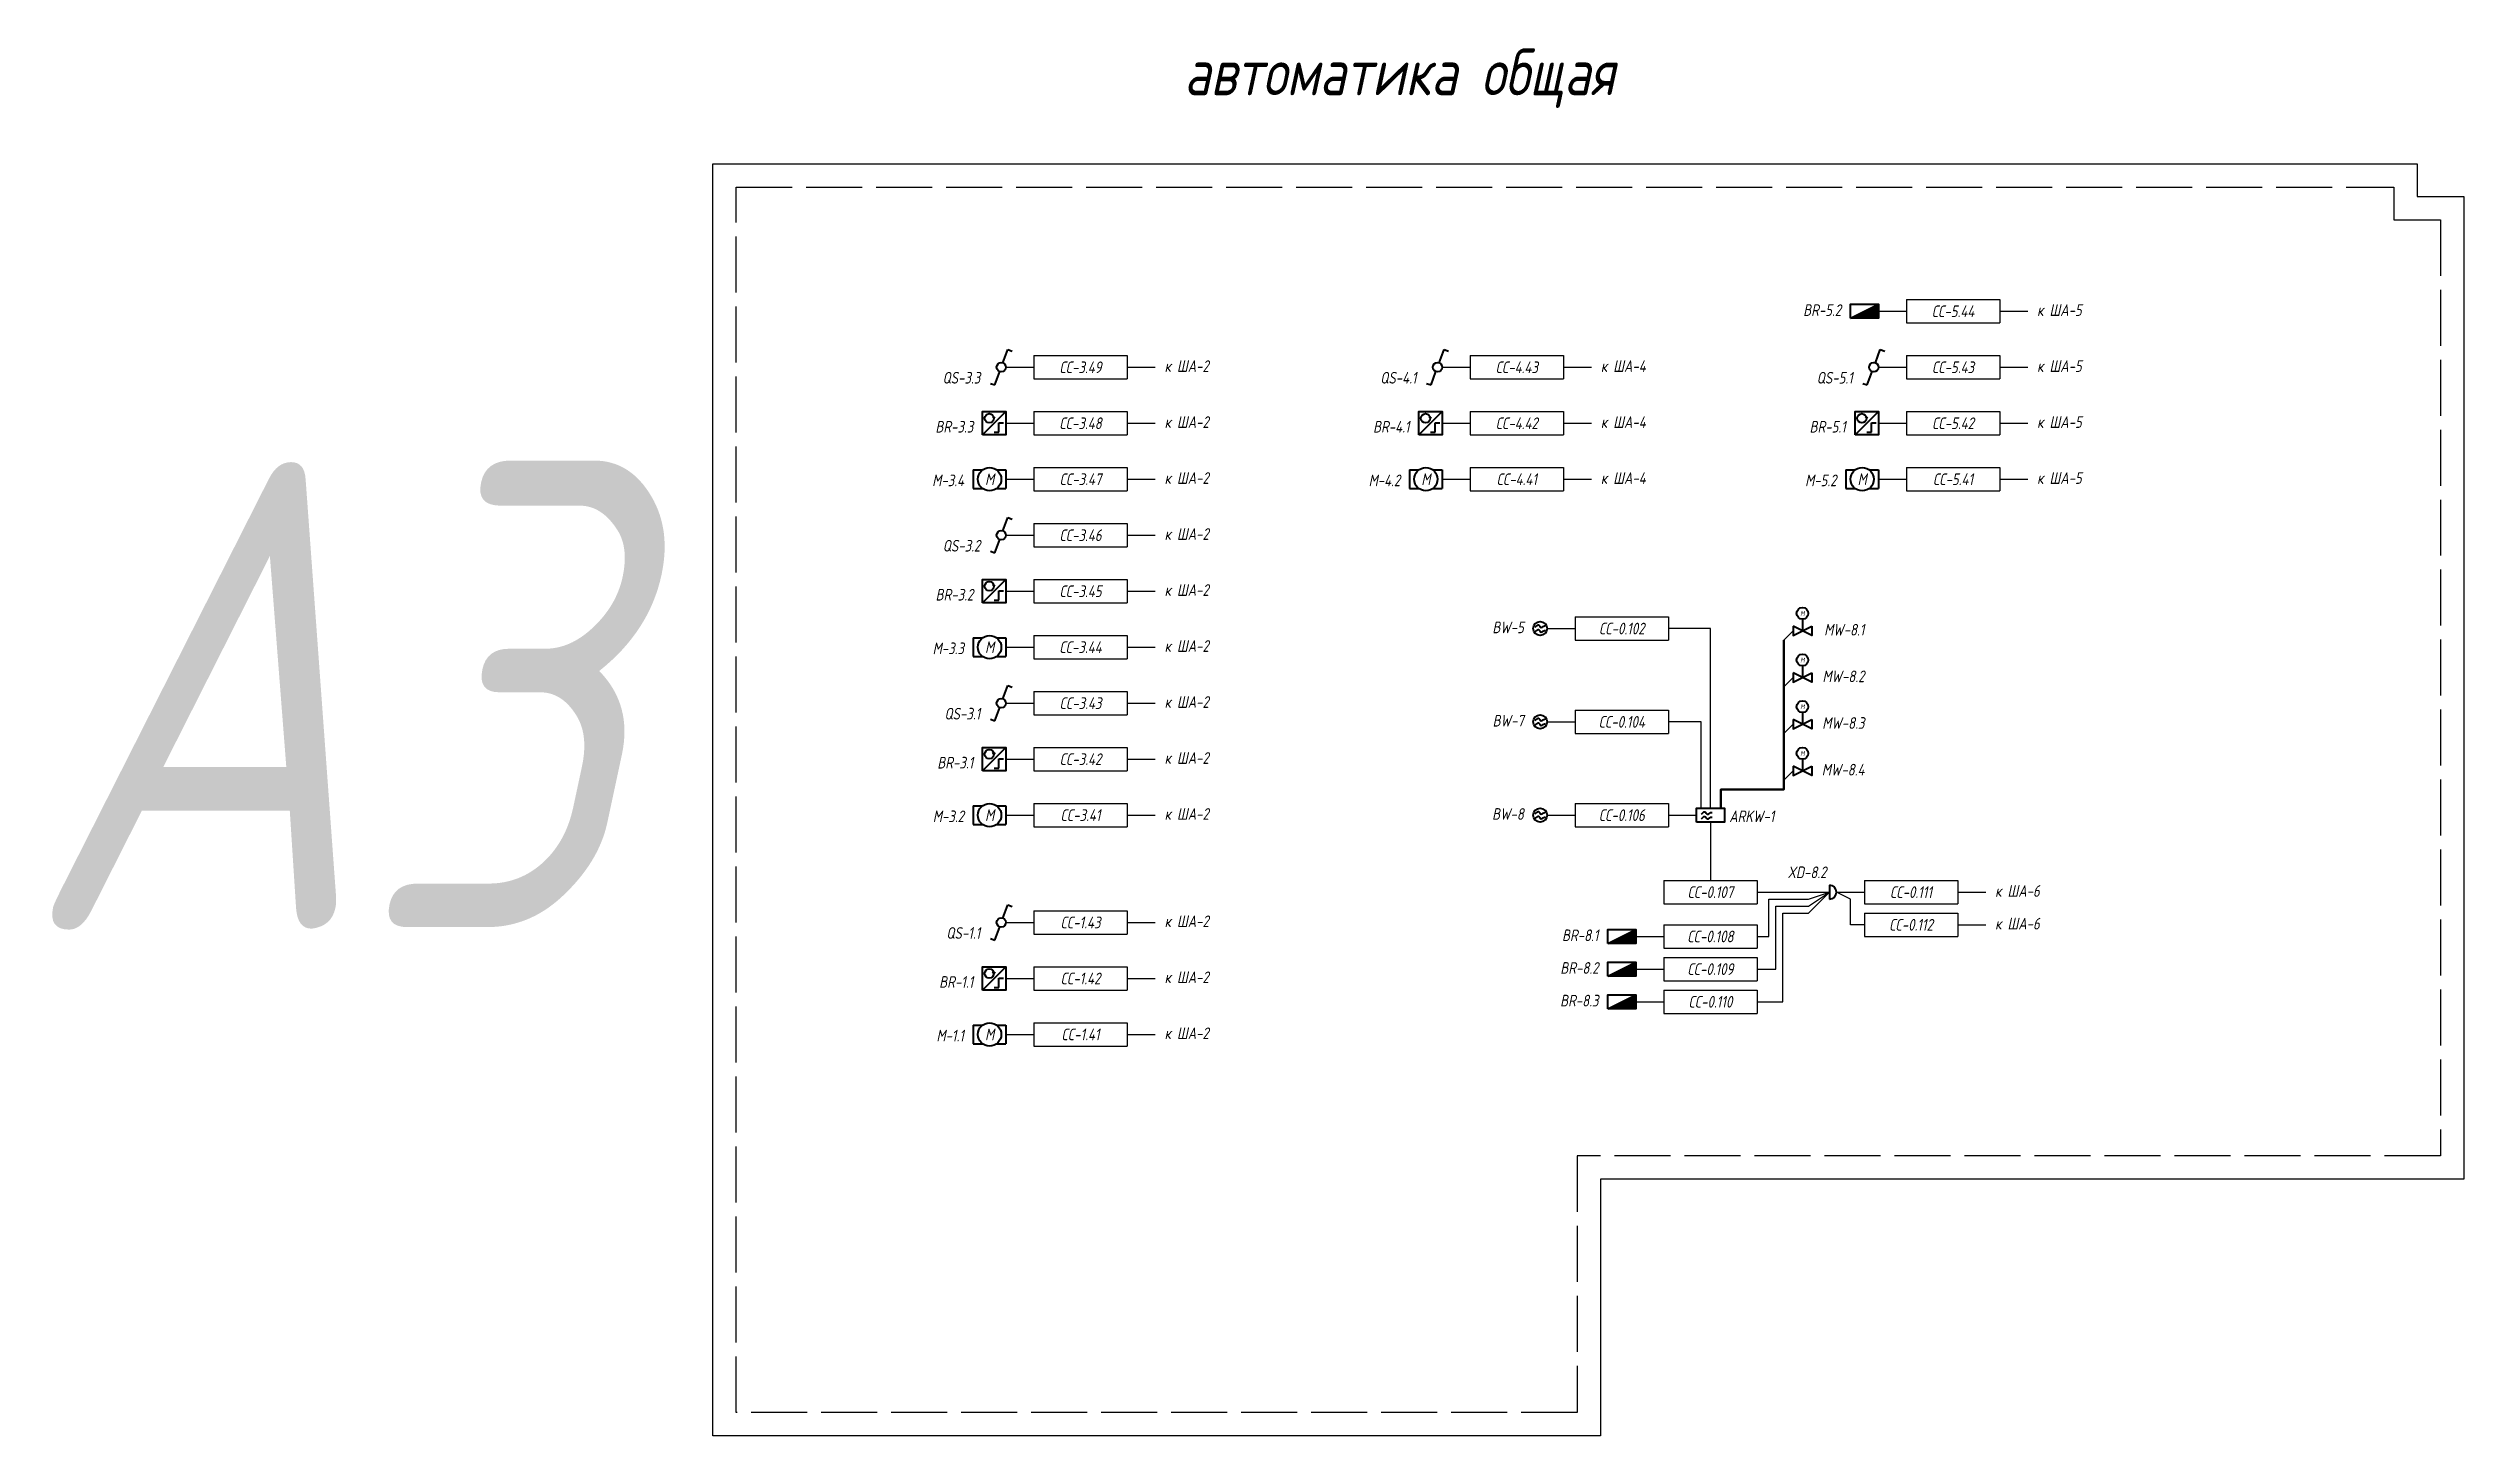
# Model space of a CAD drawing. Header units: millimetres. Extents: x -1048 to 3005, y -1068 to 487.
# Drawn here: x 1991 to 2508, y -372 to -74 of the extents above; entities that cross this region are included whole.
import ezdxf
from ezdxf.enums import TextEntityAlignment as Align

# ---------------------------------------------------------------- set-up
doc = ezdxf.new("R2010")
doc.units = ezdxf.units.MM
doc.linetypes.add('ACAD_ISO02W100', pattern=[15, 12, -3])
doc.linetypes.add('DASHED', pattern=[19.05, 12.7, -6.35])
doc.layers.add('noprint', color=2, linetype='Continuous', plot=False)
doc.styles.add('ГОСТ-ISOCPEUR', font='isocpeui.ttf', dxfattribs={"width": 0.8})

msp = doc.modelspace()

# ---------------------------------------------------------------- texts
at = {"style": 'ГОСТ-ISOCPEUR', "width": 0.8}
for s, p in [('BR-5.2', (2374.79, -131.5)), ('QS-3.3', (2190.29, -146)), ('QS-4.1', (2283.79, -146)), ('QS-5.1', (2377.29, -146)), ('BR-3.3', (2188.79, -156.5)), ('BR-4.1', (2282.29, -156.5)), ('BR-5.1', (2375.79, -156.5)), ('M-3.4', (2186.79, -168)), ('M-4.2', (2280.29, -168)), ('M-5.2', (2373.79, -168)), ('QS-3.2', (2190.29, -182)), ('BR-3.2', (2188.79, -192.5)), ('M-3.3', (2186.79, -204)), ('BW-5', (2306.79, -199.5)), ('MW-8.1', (2379.79, -200)), ('MW-8.2', (2379.79, -210)), ('QS-3.1', (2190.29, -218)), ('BW-7', (2306.79, -219.5)), ('MW-8.3', (2379.79, -220)), ('BR-3.1', (2188.79, -228.5)), ('MW-8.4', (2379.79, -230)), ('M-3.2', (2186.79, -240)), ('BW-8', (2306.79, -239.5)), ('QS-1.1', (2190.29, -265)), ('BR-8.1', (2322.79, -265.5)), ('BR-1.1', (2188.79, -275.5)), ('BR-8.2', (2322.79, -272.5)), ('BR-8.3', (2322.79, -279.5)), ('M-1.1', (2186.79, -287))]:
    msp.add_text(s, height=2.5, dxfattribs=at).set_placement(p, align=Align.RIGHT)
for s, p in [('к ША-5', (2416.79, -131.5)), ('к ША-2', (2229.79, -143.5)), ('к ША-4', (2323.29, -143.5)), ('к ША-5', (2416.79, -143.5)), ('к ША-2', (2229.79, -155.5)), ('к ША-4', (2323.29, -155.5)), ('к ША-5', (2416.79, -155.5)), ('к ША-2', (2229.79, -167.5)), ('к ША-4', (2323.29, -167.5)), ('к ША-5', (2416.79, -167.5)), ('к ША-2', (2229.79, -179.5)), ('к ША-2', (2229.79, -191.5)), ('к ША-2', (2229.79, -203.5)), ('к ША-2', (2229.79, -215.5)), ('к ША-2', (2229.79, -227.5)), ('к ША-2', (2229.79, -239.5)), ('ARKW-1', (2350.79, -240)), ('XD-8.2', (2363.29, -252)), ('к ША-6', (2407.79, -256)), ('к ША-2', (2229.79, -262.5)), ('к ША-6', (2407.79, -263)), ('к ША-2', (2229.79, -274.5)), ('к ША-2', (2229.79, -286.5))]:
    msp.add_text(s, height=2.5, dxfattribs=at).set_placement(p)
at = {"layer": 'noprint', "style": 'ГОСТ-ISOCPEUR', "width": 0.8}
for s, height, p in [('автоматика общая', 10, (2233.96, -84.2)), ('А3', 100, (1984.86, -262.83))]:
    msp.add_text(s, height=height, dxfattribs=at).set_placement(p)

# ---------------------------------------------------------------- blocks, each defined once
blk = doc.blocks.new('энкодер')
at = {"color": 0, "lineweight": -2}
for p, q in [((0, 0), (5, 5)), ((2.43, 3.56), (2.2, 3.9)), ((2.43, 3.56), (2.66, 3.9)), ((2.48, 0.56), (3.48, 0.56)), ((3.48, 0.56), (3.48, 2.56)), ((3.48, 2.56), (4.48, 2.56))]:
    blk.add_line(p, q, dxfattribs=at)
blk.add_lwpolyline([(0, 0), (0, 5), (5, 5), (5, 0)], close=True, dxfattribs=at)
blk.add_circle((1.43, 3.56), 1, dxfattribs=at)
blk = doc.blocks.new('электродвигатель')
at = {"color": 0, "lineweight": -2}
for p, q in [((0, 4), (0, 0)), ((0, 4), (2, 4)), ((0, 0), (2, 0)), ((5, 4), (7, 4)), ((5, 0), (7, 0)), ((7, 4), (7, 0))]:
    blk.add_line(p, q, dxfattribs=at)
blk.add_circle((3.5, 2), 2.5, dxfattribs=at)
at = {"color": 0, "lineweight": -2, "style": 'ГОСТ-ISOCPEUR', "width": 0.8}
blk.add_text('M', height=2.5, rotation=360, dxfattribs=at).set_placement((3.5, 2), align=Align.MIDDLE_CENTER)
blk = doc.blocks.new('*T281')
at = {"color": 0, "lineweight": -2}
for p, q in [((0, 0), (20, 0)), ((0, 0), (0, -5)), ((20, 0), (20, -5)), ((0, -5), (20, -5))]:
    blk.add_line(p, q, dxfattribs=at)
at = {"color": 0, "insert": (10, -2.5), "char_height": 2.5, "width": 19, "attachment_point": 5, "style": 'ГОСТ-ISOCPEUR'}
blk.add_mtext('{СС-1.41}', dxfattribs=at)
blk = doc.blocks.new('*T282')
at = {"color": 0, "lineweight": -2}
for p, q in [((0, 0), (20, 0)), ((0, 0), (0, -5)), ((20, 0), (20, -5)), ((0, -5), (20, -5))]:
    blk.add_line(p, q, dxfattribs=at)
at = {"color": 0, "insert": (10, -2.5), "char_height": 2.5, "width": 19, "attachment_point": 5, "style": 'ГОСТ-ISOCPEUR'}
blk.add_mtext('{СС-1.42}', dxfattribs=at)
blk = doc.blocks.new('*T283')
at = {"color": 0, "lineweight": -2}
for p, q in [((0, 0), (20, 0)), ((0, 0), (0, -5)), ((20, 0), (20, -5)), ((0, -5), (20, -5))]:
    blk.add_line(p, q, dxfattribs=at)
at = {"color": 0, "insert": (10, -2.5), "char_height": 2.5, "width": 19, "attachment_point": 5, "style": 'ГОСТ-ISOCPEUR'}
blk.add_mtext('{СС-1.43}', dxfattribs=at)
blk = doc.blocks.new('кнопка жалюзи')
at = {"color": 0, "lineweight": -2}
for p, q in [((0.35, 0.94), (1.39, 3.78)), ((1.39, 3.78), (2.34, 3.45)), ((-2.34, -3.45), (-1.39, -3.78)), ((-1.39, -3.78), (-0.35, -0.94))]:
    blk.add_line(p, q, dxfattribs=at)
blk.add_circle((0, 0), 1, dxfattribs=at)
blk = doc.blocks.new('*T284')
at = {"color": 0, "lineweight": -2}
for p, q in [((0, 0), (20, 0)), ((0, 0), (0, -5)), ((20, 0), (20, -5)), ((0, -5), (20, -5))]:
    blk.add_line(p, q, dxfattribs=at)
at = {"color": 0, "insert": (10, -2.5), "char_height": 2.5, "width": 19, "attachment_point": 5, "style": 'ГОСТ-ISOCPEUR'}
blk.add_mtext('{СС-3.41}', dxfattribs=at)
blk = doc.blocks.new('*T285')
at = {"color": 0, "lineweight": -2}
for p, q in [((0, 0), (20, 0)), ((0, 0), (0, -5)), ((20, 0), (20, -5)), ((0, -5), (20, -5))]:
    blk.add_line(p, q, dxfattribs=at)
at = {"color": 0, "insert": (10, -2.5), "char_height": 2.5, "width": 19, "attachment_point": 5, "style": 'ГОСТ-ISOCPEUR'}
blk.add_mtext('{СС-3.42}', dxfattribs=at)
blk = doc.blocks.new('*T286')
at = {"color": 0, "lineweight": -2}
for p, q in [((0, 0), (20, 0)), ((0, 0), (0, -5)), ((20, 0), (20, -5)), ((0, -5), (20, -5))]:
    blk.add_line(p, q, dxfattribs=at)
at = {"color": 0, "insert": (10, -2.5), "char_height": 2.5, "width": 19, "attachment_point": 5, "style": 'ГОСТ-ISOCPEUR'}
blk.add_mtext('{СС-3.43}', dxfattribs=at)
blk = doc.blocks.new('*T287')
at = {"color": 0, "lineweight": -2}
for p, q in [((0, 0), (20, 0)), ((0, 0), (0, -5)), ((20, 0), (20, -5)), ((0, -5), (20, -5))]:
    blk.add_line(p, q, dxfattribs=at)
at = {"color": 0, "insert": (10, -2.5), "char_height": 2.5, "width": 19, "attachment_point": 5, "style": 'ГОСТ-ISOCPEUR'}
blk.add_mtext('{СС-3.44}', dxfattribs=at)
blk = doc.blocks.new('*T288')
at = {"color": 0, "lineweight": -2}
for p, q in [((0, 0), (20, 0)), ((0, 0), (0, -5)), ((20, 0), (20, -5)), ((0, -5), (20, -5))]:
    blk.add_line(p, q, dxfattribs=at)
at = {"color": 0, "insert": (10, -2.5), "char_height": 2.5, "width": 19, "attachment_point": 5, "style": 'ГОСТ-ISOCPEUR'}
blk.add_mtext('{СС-3.45}', dxfattribs=at)
blk = doc.blocks.new('*T289')
at = {"color": 0, "lineweight": -2}
for p, q in [((0, 0), (20, 0)), ((0, 0), (0, -5)), ((20, 0), (20, -5)), ((0, -5), (20, -5))]:
    blk.add_line(p, q, dxfattribs=at)
at = {"color": 0, "insert": (10, -2.5), "char_height": 2.5, "width": 19, "attachment_point": 5, "style": 'ГОСТ-ISOCPEUR'}
blk.add_mtext('{СС-3.46}', dxfattribs=at)
blk = doc.blocks.new('*T290')
at = {"color": 0, "lineweight": -2}
for p, q in [((0, 0), (20, 0)), ((0, 0), (0, -5)), ((20, 0), (20, -5)), ((0, -5), (20, -5))]:
    blk.add_line(p, q, dxfattribs=at)
at = {"color": 0, "insert": (10, -2.5), "char_height": 2.5, "width": 19, "attachment_point": 5, "style": 'ГОСТ-ISOCPEUR'}
blk.add_mtext('{СС-3.47}', dxfattribs=at)
blk = doc.blocks.new('*T291')
at = {"color": 0, "lineweight": -2}
for p, q in [((0, 0), (20, 0)), ((0, 0), (0, -5)), ((20, 0), (20, -5)), ((0, -5), (20, -5))]:
    blk.add_line(p, q, dxfattribs=at)
at = {"color": 0, "insert": (10, -2.5), "char_height": 2.5, "width": 19, "attachment_point": 5, "style": 'ГОСТ-ISOCPEUR'}
blk.add_mtext('{СС-3.48}', dxfattribs=at)
blk = doc.blocks.new('*T292')
at = {"color": 0, "lineweight": -2}
for p, q in [((0, 0), (20, 0)), ((0, 0), (0, -5)), ((20, 0), (20, -5)), ((0, -5), (20, -5))]:
    blk.add_line(p, q, dxfattribs=at)
at = {"color": 0, "insert": (10, -2.5), "char_height": 2.5, "width": 19, "attachment_point": 5, "style": 'ГОСТ-ISOCPEUR'}
blk.add_mtext('{СС-3.49}', dxfattribs=at)
blk = doc.blocks.new('*T293')
at = {"color": 0, "lineweight": -2}
for p, q in [((0, 0), (20, 0)), ((0, 0), (0, -5)), ((20, 0), (20, -5)), ((0, -5), (20, -5))]:
    blk.add_line(p, q, dxfattribs=at)
at = {"color": 0, "insert": (10, -2.5), "char_height": 2.5, "width": 19, "attachment_point": 5, "style": 'ГОСТ-ISOCPEUR'}
blk.add_mtext('{СС-4.41}', dxfattribs=at)
blk = doc.blocks.new('*T294')
at = {"color": 0, "lineweight": -2}
for p, q in [((0, 0), (20, 0)), ((0, 0), (0, -5)), ((20, 0), (20, -5)), ((0, -5), (20, -5))]:
    blk.add_line(p, q, dxfattribs=at)
at = {"color": 0, "insert": (10, -2.5), "char_height": 2.5, "width": 19, "attachment_point": 5, "style": 'ГОСТ-ISOCPEUR'}
blk.add_mtext('{СС-4.42}', dxfattribs=at)
blk = doc.blocks.new('*T295')
at = {"color": 0, "lineweight": -2}
for p, q in [((0, 0), (20, 0)), ((0, 0), (0, -5)), ((20, 0), (20, -5)), ((0, -5), (20, -5))]:
    blk.add_line(p, q, dxfattribs=at)
at = {"color": 0, "insert": (10, -2.5), "char_height": 2.5, "width": 19, "attachment_point": 5, "style": 'ГОСТ-ISOCPEUR'}
blk.add_mtext('{СС-4.43}', dxfattribs=at)
blk = doc.blocks.new('*T296')
at = {"color": 0, "lineweight": -2}
for p, q in [((0, 0), (20, 0)), ((0, 0), (0, -5)), ((20, 0), (20, -5)), ((0, -5), (20, -5))]:
    blk.add_line(p, q, dxfattribs=at)
at = {"color": 0, "insert": (10, -2.5), "char_height": 2.5, "width": 19, "attachment_point": 5, "style": 'ГОСТ-ISOCPEUR'}
blk.add_mtext('{СС-5.41}', dxfattribs=at)
blk = doc.blocks.new('*T297')
at = {"color": 0, "lineweight": -2}
for p, q in [((0, 0), (20, 0)), ((0, 0), (0, -5)), ((20, 0), (20, -5)), ((0, -5), (20, -5))]:
    blk.add_line(p, q, dxfattribs=at)
at = {"color": 0, "insert": (10, -2.5), "char_height": 2.5, "width": 19, "attachment_point": 5, "style": 'ГОСТ-ISOCPEUR'}
blk.add_mtext('{СС-5.42}', dxfattribs=at)
blk = doc.blocks.new('*T298')
at = {"color": 0, "lineweight": -2}
for p, q in [((0, 0), (20, 0)), ((0, 0), (0, -5)), ((20, 0), (20, -5)), ((0, -5), (20, -5))]:
    blk.add_line(p, q, dxfattribs=at)
at = {"color": 0, "insert": (10, -2.5), "char_height": 2.5, "width": 19, "attachment_point": 5, "style": 'ГОСТ-ISOCPEUR'}
blk.add_mtext('{СС-5.43}', dxfattribs=at)
blk = doc.blocks.new('счетчик воды')
at = {"lineweight": -2}
blk.add_hatch(color=0, dxfattribs=at).paths.add_polyline_path([(6, 0), (6, 3), (0, 0)])
at = {"color": 0, "lineweight": -2}
blk.add_line((0, 0), (6, 3), dxfattribs=at)
blk.add_lwpolyline([(0, 0), (0, 3), (6, 3), (6, 0)], close=True, dxfattribs=at)
blk = doc.blocks.new('контроллер протечек')
at = {"color": 0, "lineweight": -2}
blk.add_lwpolyline([(0, 0), (0, 3), (6, 3), (6, 0)], close=True, dxfattribs=at)
at = {"color": 0, "lineweight": -2, "start_tangent": (0.745789, 0.666182), "end_tangent": (0.976749, -0.214388)}
for points in [[(1.1, 1.73), (1.77, 2.23), (2.38, 1.68), (3.32, 2.1)], [(1.1, 0.73), (1.77, 1.23), (2.38, 0.68), (3.32, 1.1)]]:
    blk.add_spline(points, degree=3, dxfattribs=at)
blk = doc.blocks.new('датчик протечки')
at = {"color": 0, "lineweight": -2}
blk.add_circle((0, 0), 1.5, dxfattribs=at)
at = {"color": 0, "lineweight": -2, "start_tangent": (0.745789, 0.666182), "end_tangent": (0.976749, -0.214388)}
for points in [[(-1.08, 0.27), (-0.41, 0.76), (0.2, 0.22), (1.14, 0.64)], [(-1.08, -0.73), (-0.41, -0.24), (0.2, -0.78), (1.14, -0.36)]]:
    blk.add_spline(points, degree=3, dxfattribs=at)
blk = doc.blocks.new('*T299')
at = {"color": 0, "lineweight": -2}
for p, q in [((0, 0), (20, 0)), ((0, 0), (0, -5)), ((20, 0), (20, -5)), ((0, -5), (20, -5))]:
    blk.add_line(p, q, dxfattribs=at)
at = {"color": 0, "insert": (10, -2.5), "char_height": 2.5, "width": 19, "attachment_point": 5, "style": 'ГОСТ-ISOCPEUR'}
blk.add_mtext('{СС-0.102}', dxfattribs=at)
blk = doc.blocks.new('*T300')
at = {"color": 0, "lineweight": -2}
for p, q in [((0, 0), (20, 0)), ((0, 0), (0, -5)), ((20, 0), (20, -5)), ((0, -5), (20, -5))]:
    blk.add_line(p, q, dxfattribs=at)
at = {"color": 0, "insert": (10, -2.5), "char_height": 2.5, "width": 19, "attachment_point": 5, "style": 'ГОСТ-ISOCPEUR'}
blk.add_mtext('{СС-5.44}', dxfattribs=at)
blk = doc.blocks.new('*T301')
at = {"color": 0, "lineweight": -2}
for p, q in [((0, 0), (20, 0)), ((0, 0), (0, -5)), ((20, 0), (20, -5)), ((0, -5), (20, -5))]:
    blk.add_line(p, q, dxfattribs=at)
at = {"color": 0, "insert": (10, -2.5), "char_height": 2.5, "width": 19, "attachment_point": 5, "style": 'ГОСТ-ISOCPEUR'}
blk.add_mtext('{СС-0.104}', dxfattribs=at)
blk = doc.blocks.new('*T302')
at = {"color": 0, "lineweight": -2}
for p, q in [((0, 0), (20, 0)), ((0, 0), (0, -5)), ((20, 0), (20, -5)), ((0, -5), (20, -5))]:
    blk.add_line(p, q, dxfattribs=at)
at = {"color": 0, "insert": (10, -2.5), "char_height": 2.5, "width": 19, "attachment_point": 5, "style": 'ГОСТ-ISOCPEUR'}
blk.add_mtext('{СС-0.106}', dxfattribs=at)
blk = doc.blocks.new('коробка коммутационная')
at = {"color": 0, "lineweight": -2}
blk.add_line((0, 3), (0, 0), dxfattribs=at)
blk.add_arc((0, 1.5), 1.5, 270, 90, dxfattribs=at)
blk = doc.blocks.new('*T303')
at = {"color": 0, "lineweight": -2}
for p, q in [((0, 0), (20, 0)), ((0, 0), (0, -5)), ((20, 0), (20, -5)), ((0, -5), (20, -5))]:
    blk.add_line(p, q, dxfattribs=at)
at = {"color": 0, "insert": (10, -2.5), "char_height": 2.5, "width": 19, "attachment_point": 5, "style": 'ГОСТ-ISOCPEUR'}
blk.add_mtext('{СС-0.107}', dxfattribs=at)
blk = doc.blocks.new('*T304')
at = {"color": 0, "lineweight": -2}
for p, q in [((0, 0), (20, 0)), ((0, 0), (0, -5)), ((20, 0), (20, -5)), ((0, -5), (20, -5))]:
    blk.add_line(p, q, dxfattribs=at)
at = {"color": 0, "insert": (10, -2.5), "char_height": 2.5, "width": 19, "attachment_point": 5, "style": 'ГОСТ-ISOCPEUR'}
blk.add_mtext('{СС-0.108}', dxfattribs=at)
blk = doc.blocks.new('*T305')
at = {"color": 0, "lineweight": -2}
for p, q in [((0, 0), (20, 0)), ((0, 0), (0, -5)), ((20, 0), (20, -5)), ((0, -5), (20, -5))]:
    blk.add_line(p, q, dxfattribs=at)
at = {"color": 0, "insert": (10, -2.5), "char_height": 2.5, "width": 19, "attachment_point": 5, "style": 'ГОСТ-ISOCPEUR'}
blk.add_mtext('{СС-0.109}', dxfattribs=at)
blk = doc.blocks.new('*T306')
at = {"color": 0, "lineweight": -2}
for p, q in [((0, 0), (20, 0)), ((0, 0), (0, -5)), ((20, 0), (20, -5)), ((0, -5), (20, -5))]:
    blk.add_line(p, q, dxfattribs=at)
at = {"color": 0, "insert": (10, -2.5), "char_height": 2.5, "width": 19, "attachment_point": 5, "style": 'ГОСТ-ISOCPEUR'}
blk.add_mtext('{СС-0.110}', dxfattribs=at)
blk = doc.blocks.new('*T307')
at = {"color": 0, "lineweight": -2}
for p, q in [((0, 0), (20, 0)), ((0, 0), (0, -5)), ((20, 0), (20, -5)), ((0, -5), (20, -5))]:
    blk.add_line(p, q, dxfattribs=at)
at = {"color": 0, "insert": (10, -2.5), "char_height": 2.5, "width": 19, "attachment_point": 5, "style": 'ГОСТ-ISOCPEUR'}
blk.add_mtext('{СС-0.111}', dxfattribs=at)
blk = doc.blocks.new('*T308')
at = {"color": 0, "lineweight": -2}
for p, q in [((0, 0), (20, 0)), ((0, 0), (0, -5)), ((20, 0), (20, -5)), ((0, -5), (20, -5))]:
    blk.add_line(p, q, dxfattribs=at)
at = {"color": 0, "insert": (10, -2.5), "char_height": 2.5, "width": 19, "attachment_point": 5, "style": 'ГОСТ-ISOCPEUR'}
blk.add_mtext('{СС-0.112}', dxfattribs=at)
blk = doc.blocks.new('вентиль с электроприводом')
at = {"color": 0, "linetype": 'DASHED', "lineweight": -2}
blk.add_line((0, 2.5), (0, 0), dxfattribs=at)
at = {"color": 0, "lineweight": -2}
for points in [[(-2, 1), (-2, -1), (0, 0), (-2, 1)], [(2, 1), (2, -1), (0, 0), (2, 1)]]:
    blk.add_lwpolyline(points, dxfattribs=at)
blk.add_circle((0, 3.75), 1.25, dxfattribs=at)
at = {"color": 0, "lineweight": -2, "style": 'ГОСТ-ISOCPEUR', "width": 0.8}
blk.add_text('M', height=1, rotation=360, dxfattribs=at).set_placement((0, 3.75), align=Align.MIDDLE_CENTER)

# ---------------------------------------------------------------- linework, layer by layer
at = {"ltscale": 0.2}
for p, q in [((2382.79, -130.5), (2388.79, -130.5)), ((2408.79, -130.5), (2414.79, -130.5)), ((2195.79, -142.5), (2201.79, -142.5)), ((2221.79, -142.5), (2227.79, -142.5)), ((2289.29, -142.5), (2295.29, -142.5)), ((2315.29, -142.5), (2321.29, -142.5)), ((2382.79, -142.5), (2388.79, -142.5)), ((2408.79, -142.5), (2414.79, -142.5)), ((2195.79, -154.5), (2201.79, -154.5)), ((2221.79, -154.5), (2227.79, -154.5)), ((2289.29, -154.5), (2295.29, -154.5)), ((2315.29, -154.5), (2321.29, -154.5)), ((2382.79, -154.5), (2388.79, -154.5)), ((2408.79, -154.5), (2414.79, -154.5)), ((2195.79, -166.5), (2201.79, -166.5)), ((2221.79, -166.5), (2227.79, -166.5)), ((2289.29, -166.5), (2295.29, -166.5)), ((2315.29, -166.5), (2321.29, -166.5)), ((2382.79, -166.5), (2388.79, -166.5)), ((2408.79, -166.5), (2414.79, -166.5)), ((2195.79, -178.5), (2201.79, -178.5)), ((2221.79, -178.5), (2227.79, -178.5)), ((2195.79, -190.5), (2201.79, -190.5)), ((2221.79, -190.5), (2227.79, -190.5)), ((2311.79, -198.5), (2317.79, -198.5)), ((2195.79, -202.5), (2201.79, -202.5)), ((2221.79, -202.5), (2227.79, -202.5)), ((2195.79, -214.5), (2201.79, -214.5)), ((2221.79, -214.5), (2227.79, -214.5)), ((2311.79, -218.5), (2317.79, -218.5)), ((2195.79, -226.5), (2201.79, -226.5)), ((2221.79, -226.5), (2227.79, -226.5)), ((2195.79, -238.5), (2201.79, -238.5)), ((2221.79, -238.5), (2227.79, -238.5)), ((2311.79, -238.5), (2317.79, -238.5)), ((2337.79, -238.5), (2343.79, -238.5)), ((2356.79, -255), (2372.29, -255)), ((2373.79, -255), (2379.79, -255)), ((2399.79, -255), (2405.79, -255)), ((2195.79, -261.5), (2201.79, -261.5)), ((2221.79, -261.5), (2227.79, -261.5)), ((2399.79, -262), (2405.79, -262)), ((2330.79, -264.5), (2336.79, -264.5)), ((2195.79, -273.5), (2201.79, -273.5)), ((2221.79, -273.5), (2227.79, -273.5)), ((2330.79, -271.5), (2336.79, -271.5)), ((2330.79, -278.5), (2336.79, -278.5)), ((2195.79, -285.5), (2201.79, -285.5)), ((2221.79, -285.5), (2227.79, -285.5))]:
    msp.add_line(p, q, dxfattribs=at)
msp.add_line((2346.79, -240), (2346.79, -252.5))
for points in [[(2346.79, -237), (2346.79, -198.5), (2337.79, -198.5)], [(2364.5, -199), (2362.5, -201)], [(2364.5, -209), (2362.5, -211)], [(2344.79, -237), (2344.79, -218.5), (2337.79, -218.5)], [(2364.5, -219), (2362.5, -221)], [(2364.5, -229), (2362.5, -231)], [(2356.79, -264.5), (2359.29, -264.5), (2359.29, -256.5), (2367.79, -256.5), (2372.29, -255)], [(2356.79, -271.5), (2360.79, -271.5), (2360.79, -258), (2367.79, -258), (2372.29, -255)], [(2356.79, -278.5), (2362.29, -278.5), (2362.29, -259.5), (2367.79, -259.5), (2372.29, -255)], [(2379.79, -262), (2376.79, -262), (2376.79, -256.5), (2373.79, -255)]]:
    msp.add_lwpolyline(points)
at = {"lineweight": 50}
msp.add_lwpolyline([(2362.5, -201), (2362.5, -233), (2349, -233), (2349, -237)], dxfattribs=at)
at = {"layer": 'noprint'}
msp.add_lwpolyline([(2133, -98.88), (2498.21, -98.88), (2498.21, -105.88), (2508.21, -105.88), (2508.21, -316.5), (2323.21, -316.5), (2323.21, -371.5), (2133, -371.5)], close=True, dxfattribs=at)
at = {"layer": 'noprint', "linetype": 'ACAD_ISO02W100'}
msp.add_lwpolyline([(2138, -103.88), (2493.21, -103.88), (2493.21, -110.88), (2503.21, -110.88), (2503.21, -311.5), (2318.21, -311.5), (2318.21, -366.5), (2138, -366.5)], close=True, dxfattribs=at)

# ---------------------------------------------------------------- block references
at = {"lineweight": 40}
for name, p in [('счетчик воды', (2376.79, -132)), ('кнопка жалюзи', (2194.79, -142.5)), ('кнопка жалюзи', (2288.29, -142.5)), ('кнопка жалюзи', (2381.79, -142.5)), ('энкодер', (2190.79, -157)), ('энкодер', (2284.29, -157)), ('энкодер', (2377.79, -157)), ('электродвигатель', (2188.79, -168.5)), ('электродвигатель', (2282.29, -168.5)), ('электродвигатель', (2375.79, -168.5)), ('кнопка жалюзи', (2194.79, -178.5)), ('энкодер', (2190.79, -193)), ('вентиль с электроприводом', (2366.5, -199)), ('электродвигатель', (2188.79, -204.5)), ('датчик протечки', (2310.29, -198.5)), ('вентиль с электроприводом', (2366.5, -209)), ('кнопка жалюзи', (2194.79, -214.5)), ('датчик протечки', (2310.29, -218.5)), ('вентиль с электроприводом', (2366.5, -219)), ('энкодер', (2190.79, -229)), ('вентиль с электроприводом', (2366.5, -229)), ('электродвигатель', (2188.79, -240.5)), ('датчик протечки', (2310.29, -238.5)), ('контроллер протечек', (2343.79, -240)), ('коробка коммутационная', (2372.29, -256.5)), ('кнопка жалюзи', (2194.79, -261.5)), ('счетчик воды', (2324.79, -266)), ('энкодер', (2190.79, -276)), ('счетчик воды', (2324.79, -273)), ('счетчик воды', (2324.79, -280)), ('электродвигатель', (2188.79, -287.5))]:
    msp.add_blockref(name, p, dxfattribs=at)
for name, p in [('*T300', (2388.79, -128)), ('*T292', (2201.79, -140)), ('*T295', (2295.29, -140)), ('*T298', (2388.79, -140)), ('*T291', (2201.79, -152)), ('*T294', (2295.29, -152)), ('*T297', (2388.79, -152)), ('*T290', (2201.79, -164)), ('*T293', (2295.29, -164)), ('*T296', (2388.79, -164)), ('*T289', (2201.79, -176)), ('*T288', (2201.79, -188)), ('*T299', (2317.79, -196)), ('*T287', (2201.79, -200)), ('*T286', (2201.79, -212)), ('*T301', (2317.79, -216)), ('*T285', (2201.79, -224)), ('*T284', (2201.79, -236)), ('*T302', (2317.79, -236)), ('*T303', (2336.79, -252.5)), ('*T307', (2379.79, -252.5)), ('*T283', (2201.79, -259)), ('*T304', (2336.79, -262)), ('*T308', (2379.79, -259.5)), ('*T305', (2336.79, -269)), ('*T282', (2201.79, -271)), ('*T306', (2336.79, -276)), ('*T281', (2201.79, -283))]:
    msp.add_blockref(name, p)

msp.set_redraw_order([(e.dxf.handle, doc.entitydb.next_handle()) for e in msp.query("TEXT MTEXT ATTDEF DIMENSION ARC_DIMENSION")])  # texts and dimensions are drawn at this point

doc.saveas('drawing.dxf')
